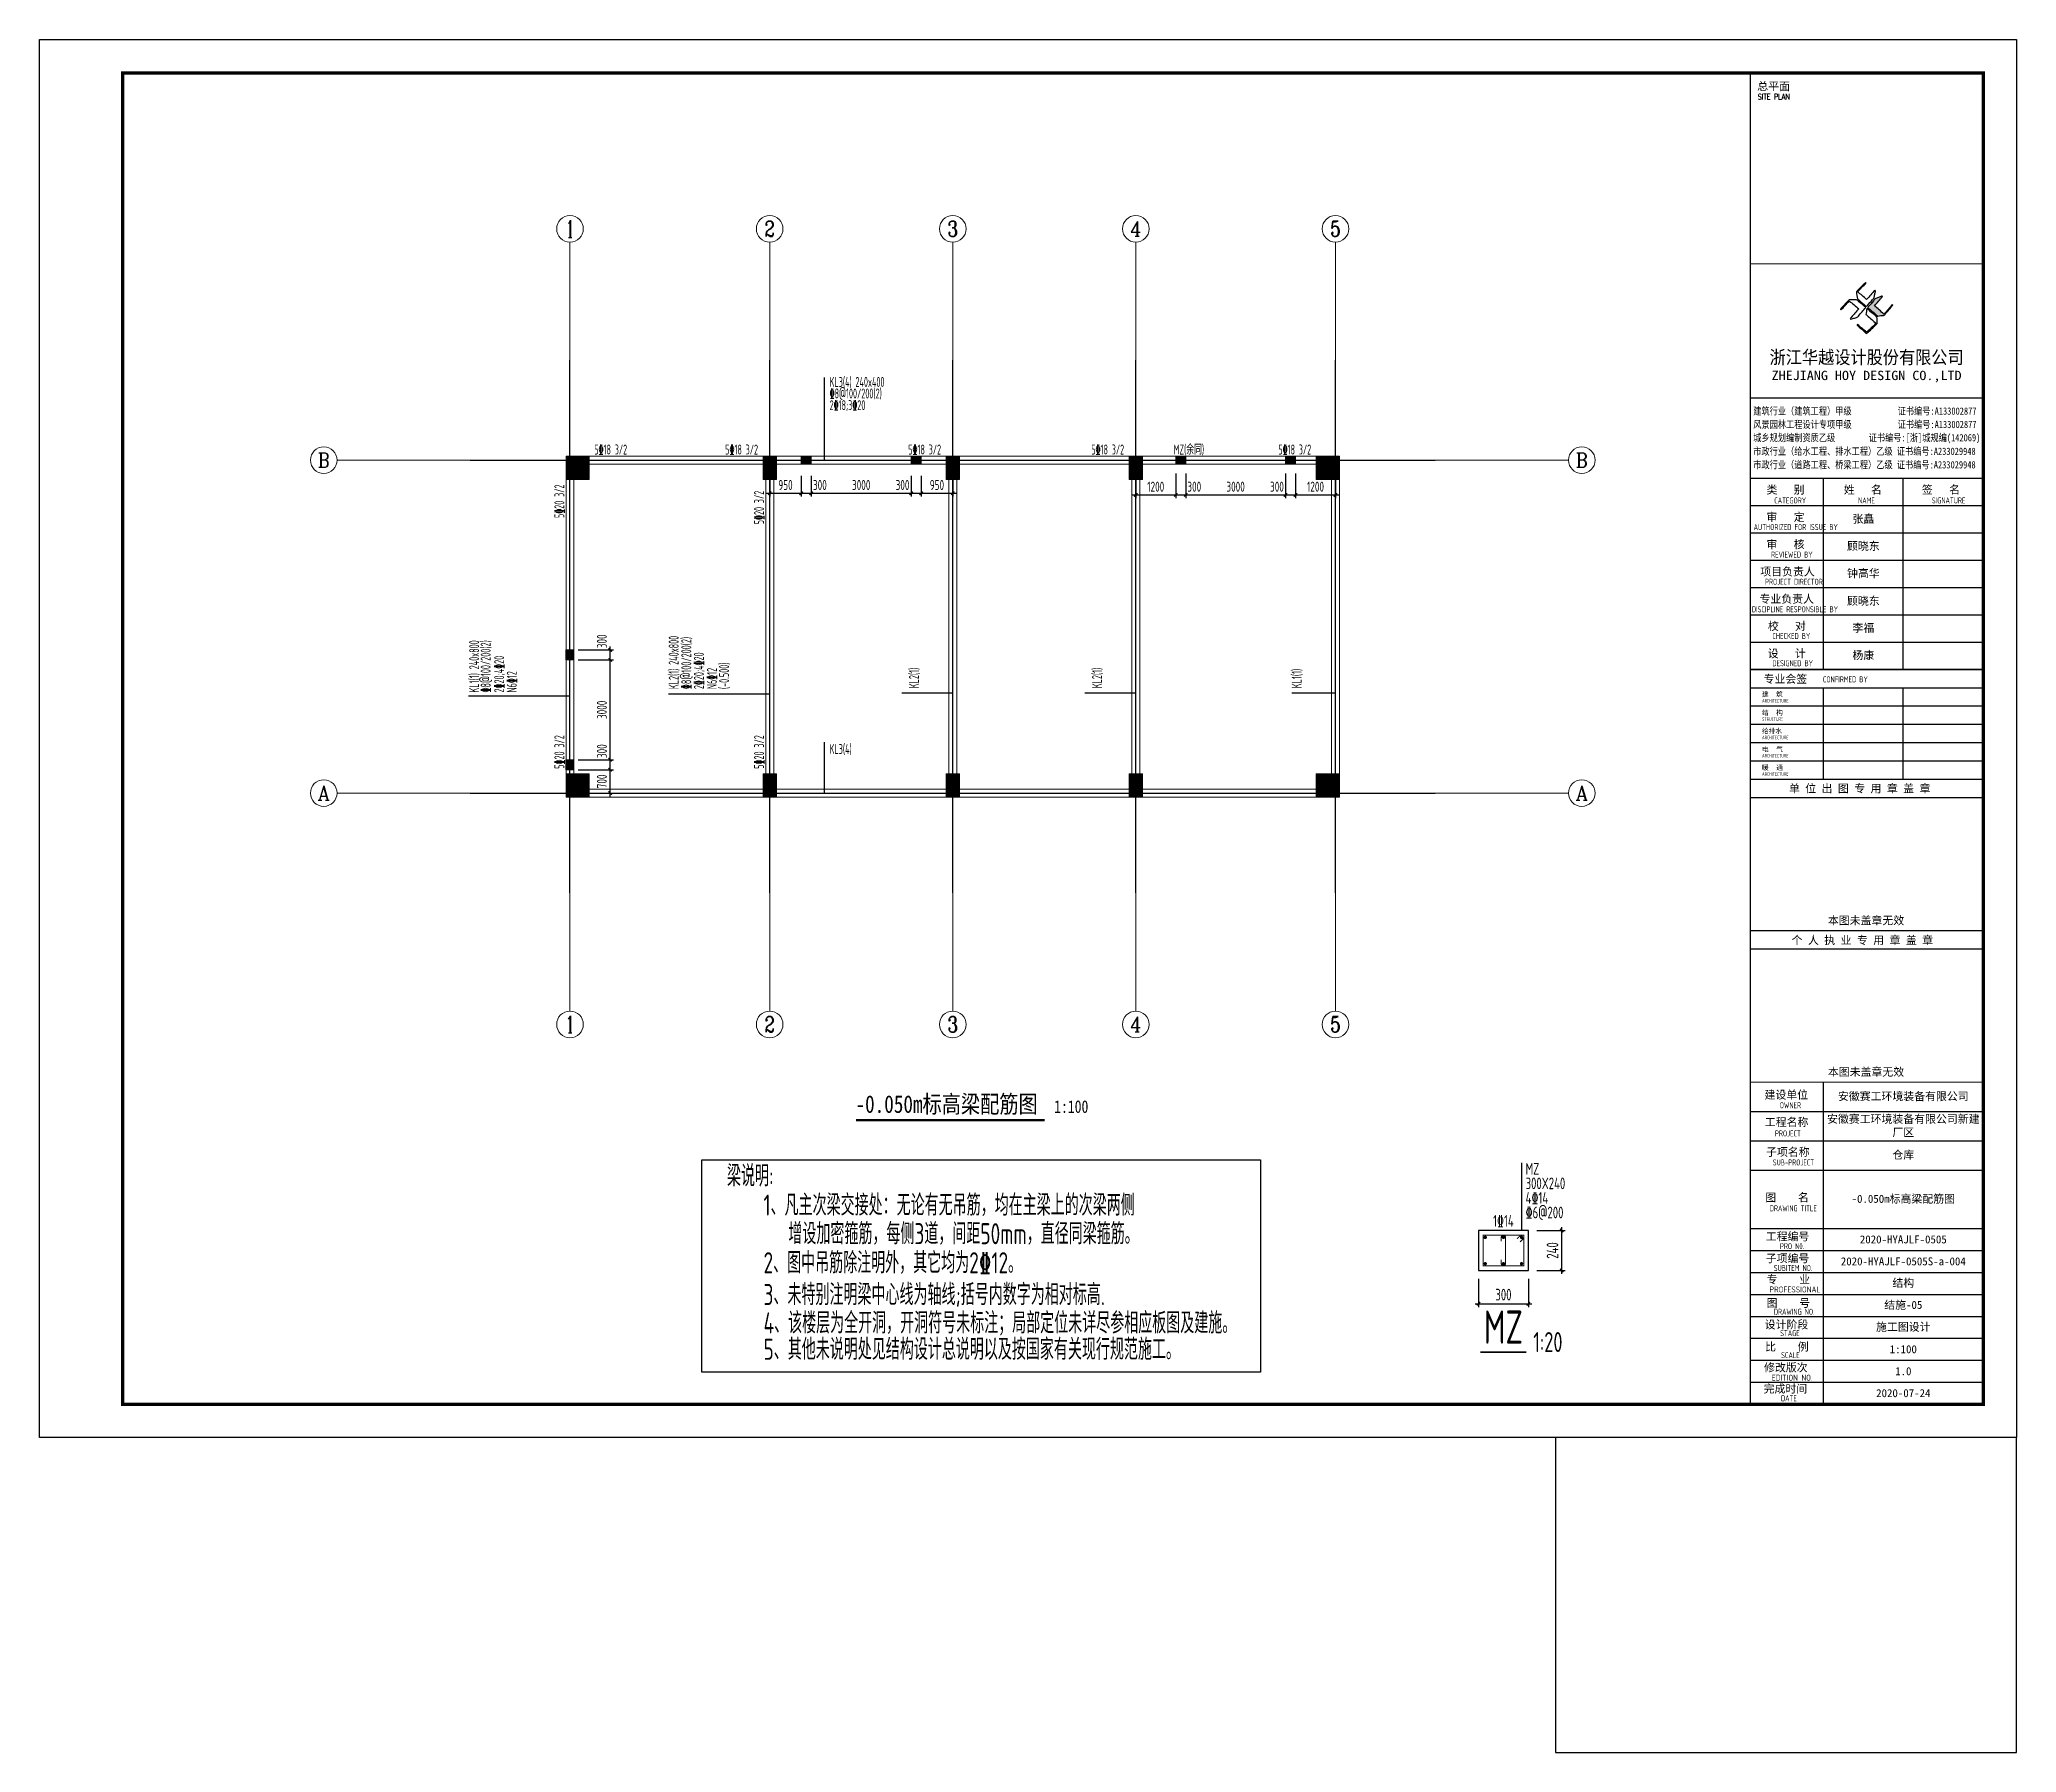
# Model space of a CAD drawing. Extents: x 1885024 to 3341100, y 16453725 to 19955423.
# Drawn here: x 3164089 to 3223489, y 18657344 to 18708801 of the extents above; entities that cross this region are included whole.
import ezdxf
from ezdxf.enums import TextEntityAlignment as Align

# ---------------------------------------------------------------- set-up
doc = ezdxf.new("R2010")
doc.units = 0
doc.header["$LTSCALE"] = 1000
doc.header["$MEASUREMENT"] = 0
doc.layers.get('Defpoints').update_dxf_attribs({"color": 250})
for name, color, linetype in [('AXIS', 3, 'Continuous'), ('AXIS_TEXT', 7, 'Continuous'), ('bz', 23, 'Continuous'), ('COLU_DE', 7, 'Continuous'), ('COLU_DE_DIM', 3, 'Continuous'), ('COLU_DE_NUM', 7, 'Continuous'), ('COLU_DE_REIN', 1, 'Continuous'), ('COLU_DE_TEXT', 7, 'Continuous'), ('DIM_SYMB', 165, 'Continuous'), ('L', 4, 'Continuous'), ('PUB_TITLE', 4, 'Continuous'), ('TK', 4, 'Continuous')]:
    doc.layers.add(name, color=color, linetype=linetype)
for name, color, linetype, lineweight in [('COLU', 7, 'Continuous', 0), ('COLU_HATCH', 251, 'Continuous', 0), ('DIM', 3, 'Continuous', 0), ('梁', 4, 'Continuous', 18), ('梁原位标注', 7, 'Continuous', 25), ('梁原位标注竖向', 7, 'Continuous', 25), ('梁集中标注', 2, 'Continuous', 25), ('梁集中标注竖向', 2, 'Continuous', 25)]:
    doc.layers.add(name, color=color, linetype=linetype, lineweight=lineweight)
doc.styles.add('-宋体', font='', dxfattribs={"width": 0.8})
doc.styles.add('_TCH_AXIS', font='COMPLEX', dxfattribs={"bigfont": 'GBCBIG'})
doc.styles.add('COMPLEX', font='COMPLEX')
doc.styles.add('FromPkpm', font='Pkpmeng', dxfattribs={"width": 0.7, "bigfont": 'hztxt'})
doc.styles.add('HT', font='simhei.ttf', dxfattribs={"width": 0.7})
doc.styles.add('ROMANS', font='romans', dxfattribs={"width": 0.65, "height": 231.275})
doc.styles.add('TSSD_Dimension', font='tssdeng.shx', dxfattribs={"width": 0.7, "bigfont": 'hztxt.shx'})
doc.styles.add('TSSD_Label', font='tssdeng.shx', dxfattribs={"width": 0.7, "bigfont": 'hztxt.shx'})
doc.styles.add('TSSD_Num', font='tssdeng.shx', dxfattribs={"width": 0.7, "bigfont": 'hztxt.shx'})
doc.styles.add('TSSD_REIN', font='tssdeng.shx', dxfattribs={"width": 0.7, "bigfont": 'tssdchn.shx'})
doc.styles.add('图签宋体', font='', dxfattribs={"height": 300})
doc.styles.add('图签黑体', font='simhei.ttf', dxfattribs={"height": 550})
doc.styles.add('宋体', font='', dxfattribs={"width": 0.8})
doc.styles.get('-宋体').set_extended_font_data('SimSun')
doc.styles.get('图签宋体').set_extended_font_data('NSimSun')
doc.styles.get('宋体').set_extended_font_data('SimSun')
doc.dimstyles.new('TSSD_100_100', dxfattribs={"dimtxt": 300, "dimasz": 100, "dimexe": 100, "dimexo": 250, "dimgap": 100, "dimtad": 1, "dimdec": 0, "dimzin": 0, "dimdsep": 46, "dimtxsty": 'TSSD_Dimension', "dimblk": 'ARCHTICK', "dimblk1": 'ARCHTICK', "dimblk2": 'ARCHTICK', "dimcen": 0, "dimdle": 100, "dimclrt": 7, "dimadec": 0, "dimazin": 0, "dimtfac": 1, "dimtdec": 0, "dimtix": 1, "dimtmove": 2, "dimatfit": 3, "dimfxl": 0, "dimtolj": 1, "dimtzin": 0, "dimarcsym": 0})
doc.dimstyles.new('TSSD_20_100', dxfattribs={"dimtxt": 350, "dimasz": 100, "dimexe": 100, "dimexo": 250, "dimgap": 100, "dimtad": 1, "dimdec": 0, "dimlfac": 0.2, "dimzin": 0, "dimdsep": 46, "dimtxsty": 'TSSD_Dimension', "dimblk": 'ARCHTICK', "dimblk1": 'ARCHTICK', "dimblk2": 'ARCHTICK', "dimcen": 0, "dimdle": 100, "dimclrt": 7, "dimadec": 0, "dimazin": 0, "dimtfac": 1, "dimtdec": 0, "dimtix": 1, "dimtmove": 2, "dimatfit": 3, "dimfxl": 0, "dimtolj": 1, "dimtzin": 0, "dimarcsym": 0})

msp = doc.modelspace()

# ---------------------------------------------------------------- texts
at = {"layer": 'bz', "color": 4, "style": 'TSSD_REIN', "width": 0.7}
msp.add_text('3、未特别注明梁中心线为轴线;括号内数字为相对标高.', height=632.812, dxfattribs=at).set_placement((3185842.6, 18670782.7))
at = {"layer": 'COLU_DE_NUM', "ltscale": 0.5, "style": 'TSSD_Num', "width": 0.7}
msp.add_text('MZ', height=1000, dxfattribs=at).set_placement((3208073.6, 18670122.5), align=Align.MIDDLE)
at = {"layer": 'COLU_DE_NUM', "ltscale": 0.5, "style": 'TSSD_Label', "width": 0.7}
msp.add_text('1:20', height=600, dxfattribs=at).set_placement((3208969.6, 18669372.5))
at = {"layer": 'COLU_DE_TEXT', "ltscale": 0.5, "style": 'TSSD_REIN', "width": 0.7}
for s, p in [('MZ', (3208740.2, 18674702.5)), ('300X240', (3208740.2, 18674265)), ('4\x8414', (3208740.2, 18673827.5)), ('\x846@200', (3208740.2, 18673390))]:
    msp.add_text(s, height=350, dxfattribs=at).set_placement(p)
msp.add_text('1\x8414', height=350, dxfattribs=at).set_placement((3208073.6, 18673313), align=Align.MIDDLE)
at = {"layer": 'DIM_SYMB', "color": 4, "style": '宋体', "width": 0.8}
for s, height, p in [('-0.050m标高梁配筋图', 528.692, (3188606.1, 18676557.6)), ('1:100', 377.64, (3194574.9, 18676557.6))]:
    msp.add_text(s, height=height, dxfattribs=at).set_placement(p)
at = {"layer": 'L', "color": 4, "style": 'TSSD_REIN', "width": 0.7}
for s, height, p in [('梁说明:', 632.81, (3184744.4, 18674350.7)), ('1、凡主次梁交接处：无论有无吊筋，均在主梁上的次梁两侧', 632.812, (3185842.6, 18673472.2)), ('增设加密箍筋，每侧3道，间距50mm，直径同梁箍筋。', 632.812, (3186589.4, 18672611.7)), ('2、图中吊筋除注明外，其它均为2\x8412。', 632.812, (3185842.6, 18671739)), ('4、该楼层为全开洞，开洞符号未标注；局部定位未详尽参相应板图及建施。', 632.812, (3185842.6, 18669930.9)), ('5、其他未说明处见结构设计总说明以及按国家有关现行规范施工。', 632.812, (3185842.6, 18669139))]:
    msp.add_text(s, height=height, dxfattribs=at).set_placement(p)
at = {"layer": '梁原位标注', "lineweight": 25, "style": 'FromPkpm', "width": 0.58}
msp.add_text('5\x8418 3/2', height=300, dxfattribs=at).set_placement((3180757.3, 18696335.1))
for s, p in [('5\x8418 3/2', (3185677.3, 18696335.1)), ('5\x8418 3/2', (3191177.3, 18696335.1)), ('5\x8418 3/2', (3196677.3, 18696335.1)), ('MZ(余同)', (3199079.8, 18696335.1)), ('5\x8418 3/2', (3202297.3, 18696335.1))]:
    msp.add_text(s, height=300, dxfattribs=at).set_placement(p, align=Align.RIGHT)
at = {"layer": '梁原位标注竖向', "lineweight": 25, "style": 'FromPkpm', "width": 0.58}
for p in [(3179857.3, 18695434.5), (3185857.3, 18695246.7)]:
    msp.add_text('5\x8420 3/2', height=300, rotation=90, dxfattribs=at).set_placement(p, align=Align.RIGHT)
for p in [(3179857.3, 18686895.8), (3185857.3, 18686895.8)]:
    msp.add_text('5\x8420 3/2', height=300, rotation=90, dxfattribs=at).set_placement(p)
at = {"layer": '梁集中标注', "lineweight": 25, "style": 'FromPkpm', "width": 0.58}
for s, p in [('KL3(4) 240x400', (3187827.3, 18698366.1)), ('2\x8418;3\x8420', (3187827.3, 18697667.5)), ('\x848@100/200(2)', (3187827.3, 18698019.1)), ('KL3(4)', (3187827.3, 18687337.7))]:
    msp.add_text(s, height=300, dxfattribs=at).set_placement(p)
at = {"layer": '梁集中标注竖向', "lineweight": 25, "style": 'FromPkpm', "width": 0.58}
for s, p in [('KL1(1) 240x800', (3177296.7, 18689186)), ('\x848@100/200(2)', (3177643.5, 18689186)), ('2\x8420;4\x8420', (3178049, 18689186)), ('KL2(1) 240x800', (3183293, 18689287.5)), ('\x848@100/200(2)', (3183671.5, 18689287.5)), ('2\x8420;4\x8420', (3184050, 18689287.5)), ('N6\x8412', (3178428.5, 18689186)), ('N6\x8412', (3184440.4, 18689287.5)), ('(-0.500)', (3184806.2, 18689287.5)), ('KL2(1)', (3190513.5, 18689315.1)), ('KL2(1)', (3196013.5, 18689315.1)), ('KL1(1) ', (3202013.5, 18689315.1))]:
    msp.add_text(s, height=300, rotation=90, dxfattribs=at).set_placement(p)

# ---------------------------------------------------------------- blocks, each defined once
blk = doc.blocks.new('A$C053D6479')
at = {"layer": 'PUB_TITLE'}
h = blk.add_hatch(color=256, dxfattribs=at)
h.dxf.hatch_style = 1
edge = h.paths.add_edge_path()
edge.add_spline(control_points=[(1026, 827), (1105, 920), (1188, 1008), (1266, 1102)], knot_values=[13, 13, 13, 13, 14, 14, 14, 14], degree=3, periodic=0)
edge.add_spline(control_points=[(1266, 1102), (1258, 1111), (1249, 1119), (1239, 1116)], knot_values=[12, 12, 12, 12, 13, 13, 13, 13], degree=3, periodic=0)
edge.add_spline(control_points=[(1239, 1116), (1210, 1107), (1179, 1092), (1144, 1077)], knot_values=[11, 11, 11, 11, 12, 12, 12, 12], degree=3, periodic=0)
edge.add_spline(control_points=[(1144, 1077), (1109, 1063), (1069, 1053), (1047, 1038)], knot_values=[10, 10, 10, 10, 11, 11, 11, 11], degree=3, periodic=0)
edge.add_spline(control_points=[(1047, 1038), (1028, 1026), (1007, 992), (991, 972)], knot_values=[9, 9, 9, 9, 10, 10, 10, 10], degree=3, periodic=0)
edge.add_spline(control_points=[(991, 972), (942, 913), (899, 868), (849, 810)], knot_values=[8, 8, 8, 8, 9, 9, 9, 9], degree=3, periodic=0)
edge.add_spline(control_points=[(849, 810), (842, 801), (822, 776), (822, 775)], knot_values=[7, 7, 7, 7, 8, 8, 8, 8], degree=3, periodic=0)
edge.add_spline(control_points=[(822, 775), (823, 771), (848, 752), (859, 744)], knot_values=[6, 6, 6, 6, 7, 7, 7, 7], degree=3, periodic=0)
edge.add_spline(control_points=[(859, 744), (949, 670), (1035, 592), (1122, 521)], knot_values=[5, 5, 5, 5, 6, 6, 6, 6], degree=3, periodic=0)
edge.add_spline(control_points=[(1122, 521), (1153, 527), (1185, 530), (1217, 533)], knot_values=[4, 4, 4, 4, 5, 5, 5, 5], degree=3, periodic=0)
edge.add_spline(control_points=[(1217, 533), (1246, 535), (1293, 532), (1316, 542)], knot_values=[3, 3, 3, 3, 4, 4, 4, 4], degree=3, periodic=0)
edge.add_spline(control_points=[(1316, 542), (1327, 547), (1338, 565), (1349, 579)], knot_values=[2, 2, 2, 2, 3, 3, 3, 3], degree=3, periodic=0)
edge.add_spline(control_points=[(1349, 579), (1423, 670), (1507, 759), (1572, 848)], knot_values=[1, 1, 1, 1, 2, 2, 2, 2], degree=3, periodic=0)
edge.add_spline(control_points=[(1572, 848), (1564, 852), (1561, 861), (1551, 862)], knot_values=[0, 0, 0, 0, 1, 1, 1, 1], degree=3, periodic=0)
edge.add_spline(control_points=[(1551, 862), (1469, 769), (1393, 671), (1310, 579)], knot_values=[15, 15, 15, 15, 16, 16, 16, 16], degree=3, periodic=0)
edge.add_spline(control_points=[(1310, 579), (1216, 662), (1118, 742), (1026, 827)], knot_values=[14, 14, 14, 14, 15, 15, 15, 15], degree=3, periodic=0)
at = {"layer": 'TK'}
for points, knots in [([(1031, 1298), (1066, 1286), (1054, 1262), (1045, 1224), (1036, 1188), (1031, 1158), (1024, 1121), (1020, 1104), (1017, 1085), (1012, 1071), (1004, 1052), (976, 1026), (956, 1003), (906, 946), (866, 899), (814, 839), (806, 829), (789, 806), (787, 806), (777, 804), (728, 856), (719, 864), (651, 922), (580, 978), (514, 1036), (509, 1106), (488, 1176), (479, 1247), (570, 1343), (663, 1436), (758, 1526), (764, 1523), (768, 1518), (774, 1515), (693, 1422), (599, 1343), (520, 1249), (607, 1171), (698, 1096), (789, 1021), (874, 1109), (950, 1206), (1031, 1298)], [0, 0, 0, 0, 1, 1, 1, 2, 2, 2, 3, 3, 3, 4, 4, 4, 5, 5, 5, 6, 6, 6, 7, 7, 7, 8, 8, 8, 9, 9, 9, 10, 10, 10, 11, 11, 11, 12, 12, 12, 13, 13, 13, 14, 14, 14, 14]), ([(555, 949), (624, 891), (699, 833), (760, 773), (689, 691), (614, 604), (539, 517), (529, 505), (516, 487), (506, 482), (492, 475), (469, 472), (452, 467), (416, 456), (383, 448), (342, 438), (323, 433), (297, 422), (293, 440), (291, 452), (313, 470), (322, 480), (400, 566), (477, 652), (553, 736), (460, 815), (366, 894), (270, 970), (183, 883), (101, 791), (16, 703), (-18, 714), (9, 735), (28, 755), (103, 838), (192, 930), (266, 1005), (319, 1009), (387, 1005), (442, 1007), (456, 1008), (472, 1011), (485, 1007), (507, 1000), (534, 967), (555, 949)], [0, 0, 0, 0, 1, 1, 1, 2, 2, 2, 3, 3, 3, 4, 4, 4, 5, 5, 5, 6, 6, 6, 7, 7, 7, 8, 8, 8, 9, 9, 9, 10, 10, 10, 11, 11, 11, 12, 12, 12, 13, 13, 13, 14, 14, 14, 15, 15, 15, 15]), ([(1097, 490), (1100, 425), (1106, 361), (1107, 294), (1018, 207), (925, 121), (830, 33), (818, 21), (800, 0), (787, 0), (768, -1), (725, 49), (712, 60), (662, 103), (616, 143), (568, 186), (545, 207), (518, 224), (499, 250), (501, 259), (511, 261), (516, 267), (609, 192), (696, 111), (785, 33), (883, 118), (977, 208), (1070, 298), (992, 373), (892, 456), (803, 534), (791, 544), (768, 561), (766, 569), (761, 588), (776, 634), (780, 655), (785, 690), (788, 721), (795, 746), (897, 661), (998, 576), (1097, 490)], [0, 0, 0, 0, 1, 1, 1, 2, 2, 2, 3, 3, 3, 4, 4, 4, 5, 5, 5, 6, 6, 6, 7, 7, 7, 8, 8, 8, 9, 9, 9, 10, 10, 10, 11, 11, 11, 12, 12, 12, 13, 13, 13, 14, 14, 14, 14]), ([(1551, 862), (1561, 861), (1564, 852), (1572, 848), (1507, 759), (1423, 670), (1349, 579), (1338, 565), (1327, 547), (1316, 542), (1293, 532), (1246, 535), (1217, 533), (1185, 530), (1153, 527), (1122, 521), (1035, 592), (949, 670), (859, 744), (848, 752), (823, 771), (822, 775), (822, 776), (842, 801), (849, 810), (899, 868), (942, 913), (991, 972), (1007, 992), (1028, 1026), (1047, 1038), (1069, 1053), (1109, 1063), (1144, 1077), (1179, 1092), (1210, 1107), (1239, 1116), (1249, 1119), (1258, 1111), (1266, 1102), (1188, 1008), (1105, 920), (1026, 827), (1118, 742), (1216, 662), (1310, 579), (1393, 671), (1469, 769), (1551, 862)], [0, 0, 0, 0, 1, 1, 1, 2, 2, 2, 3, 3, 3, 4, 4, 4, 5, 5, 5, 6, 6, 6, 7, 7, 7, 8, 8, 8, 9, 9, 9, 10, 10, 10, 11, 11, 11, 12, 12, 12, 13, 13, 13, 14, 14, 14, 15, 15, 15, 16, 16, 16, 16])]:
    blk.add_open_spline(points, degree=3, knots=knots, dxfattribs=at)
blk = doc.blocks.new('GeYuanFrame_43377245', base_point=(18.76, 4.34))
at = {"layer": 'PUB_TITLE'}
for points in [[(554.76, 235.14), (554.76, 292.54)], [(578.76, 235.14), (578.76, 292.54)], [(554.76, 202.14), (554.76, 229.64)], [(578.76, 202.14), (578.76, 229.64)], [(554.76, 14.34), (554.76, 111.14)]]:
    blk.add_lwpolyline(points, dxfattribs=at)
at = {"layer": 'TK'}
for p, q in [((43.76, 414.34), (602.76, 414.34)), ((532.76, 316.74), (602.76, 316.74)), ((532.76, 284.34), (602.76, 284.34)), ((532.76, 276.14), (602.76, 276.14)), ((532.76, 267.94), (602.76, 267.94)), ((532.76, 259.74), (602.76, 259.74)), ((532.76, 251.54), (602.76, 251.54)), ((532.76, 243.34), (602.76, 243.34)), ((532.76, 235.14), (602.76, 235.14)), ((532.76, 235.14), (602.76, 235.14)), ((532.76, 102.34), (602.76, 102.34)), ((532.76, 93.54), (602.76, 93.54)), ((532.76, 84.74), (554.76, 84.74)), ((532.76, 84.74), (602.76, 84.74)), ((532.76, 67.18), (602.76, 67.18)), ((532.76, 67.14), (602.76, 67.14)), ((532.76, 60.58), (602.76, 60.58)), ((532.76, 53.98), (602.76, 53.98)), ((532.76, 47.38), (602.76, 47.38)), ((532.76, 40.78), (602.76, 40.78)), ((532.76, 34.18), (602.76, 34.18)), ((532.76, 27.58), (602.76, 27.58)), ((532.76, 20.98), (602.76, 20.98)), ((532.76, 14.34), (602.76, 14.34))]:
    blk.add_line(p, q, dxfattribs=at)
for points in [[(18.76, 424.34), (612.76, 424.34), (612.76, 4.34), (18.76, 4.34), (18.76, 424.34)], [(532.76, 292.54), (602.76, 292.54)], [(532.76, 235.14), (602.76, 235.14)], [(532.76, 229.64), (602.76, 229.64)], [(532.76, 224.14), (602.76, 224.14)], [(532.76, 218.64), (602.76, 218.64)], [(532.76, 213.14), (602.76, 213.14)], [(532.76, 207.64), (602.76, 207.64)], [(532.76, 202.14), (602.76, 202.14)], [(532.76, 196.64), (602.76, 196.64)], [(532.76, 151.14), (602.76, 151.14)]]:
    blk.add_lwpolyline(points, dxfattribs=at)
at = {"layer": 'TK', "const_width": 1}
blk.add_lwpolyline([(602.76, 414.34), (43.76, 414.34), (43.76, 14.34), (602.76, 14.34)], close=True, dxfattribs=at)
at = {"layer": 'TK'}
for points, const_width in [([(532.76, 414.34), (532.76, 14.34)], 0.4), ([(532.76, 356.95), (602.76, 356.95)], 0.35), ([(532.76, 292.54), (602.76, 292.54)], 0.35), ([(532.76, 292.54), (602.76, 292.54)], 0.35), ([(532.76, 235.14), (602.76, 235.14)], 0.35), ([(532.76, 202.14), (602.76, 202.14)], 0.35), ([(532.76, 156.64), (602.76, 156.64)], 0.35), ([(532.76, 111.14), (602.76, 111.14)], 0.35), ([(532.76, 67.18), (602.76, 67.18)], 0.35)]:
    blk.add_lwpolyline(points, dxfattribs=dict(at, const_width=const_width))
at = {"layer": 'PUB_TITLE', "xscale": 0.01000000000021828, "yscale": 0.01000000000021828, "zscale": 0.01}
blk.add_blockref('A$C053D6479', (559.86, 336.08), dxfattribs=at)
at = {"layer": 'TK', "style": '图签宋体'}
for s, height, p in [('总平面', 2.4, (534.9, 409.1)), ('类   别', 2.4, (537.65, 287.9)), ('姓   名', 2.4, (560.87, 287.9)), ('签   名', 2.4, (584.35, 287.9)), ('审   定', 2.4, (537.65, 279.7)), ('审   核', 2.4, (537.65, 271.5)), ('项目负责人', 2.4, (535.8, 263.3)), ('专业负责人', 2.4, (535.56, 255.1)), ('校   对', 2.4, (538.06, 246.9)), ('设   计', 2.4, (538.03, 238.7)), ('专业会签', 2.4, (536.79, 231.05)), ('建  筑', 1.44, (536.28, 226.92)), ('结  构', 1.44, (536.28, 221.42)), ('给排水', 1.44, (536.28, 215.92)), ('电  气', 1.44, (536.28, 210.42)), ('暖  通', 1.44, (536.28, 204.92)), ('单 位 出 图 专 用 章 盖 章', 2.4, (544.39, 198.16)), ('本图未盖章无效', 2.4, (556.1, 158.51)), ('个 人 执 业 专 用 章 盖 章', 2.4, (545.19, 152.58)), ('本图未盖章无效', 2.4, (556.1, 113.01)), ('建设单位', 2.4, (537.06, 106.14)), ('工程名称', 2.4, (537.14, 97.93)), ('子项名称', 2.4, (537.52, 88.95)), ('图    名', 2.4, (537.3, 75.3)), ('工程编号', 2.4, (537.44, 63.58)), ('子项编号', 2.4, (537.44, 57)), ('专    业', 2.4, (537.68, 50.69)), ('图    号', 2.4, (537.69, 43.58)), ('设计阶段', 2.4, (537.12, 37.12)), ('比    例', 2.4, (537.26, 30.44)), ('修改版次', 2.4, (536.91, 24.22)), ('完成时间', 2.4, (536.79, 17.83))]:
    blk.add_text(s, height=height, dxfattribs=at).set_placement(p)
at = {"layer": 'TK'}
for s, height, style, width, p in [('SITE PLAN', 1.697, 'ROMANS', 0.76, (535.02, 406.31)), ('建筑行业（建筑工程）甲级           证书编号:A133002877', 2.2, '-宋体', 0.8, (533.67, 311.64)), ('风景园林工程设计专项甲级           证书编号:A133002877', 2.2, '-宋体', 0.8, (533.67, 307.62)), ('城乡规划编制资质乙级        证书编号:[浙]城规编(142069)', 2.2, '-宋体', 0.8, (533.67, 303.63)), ('市政行业（给水工程、排水工程）乙级 证书编号:A233029948', 2.2, '-宋体', 0.8, (533.67, 299.55)), ('市政行业（道路工程、桥梁工程）乙级 证书编号:A233029948', 2.2, '-宋体', 0.8, (533.67, 295.5)), ('CATEGORY', 1.8, 'TSSD_REIN', 0.7, (539.99, 284.98)), ('NAME', 1.8, 'TSSD_REIN', 0.7, (565.18, 284.98)), ('SIGNATURE', 1.8, 'TSSD_REIN', 0.7, (587.34, 284.98)), ('AUTHORIZED FOR ISSUE BY', 1.8, 'TSSD_REIN', 0.7, (533.79, 276.98)), ('REVIEWED BY', 1.8, 'TSSD_REIN', 0.7, (539.03, 268.72)), ('PROJECT DIRECTOR', 1.8, 'TSSD_REIN', 0.7, (537.22, 260.55)), ('DISCIPLINE RESPONSIBLE BY', 1.8, 'TSSD_REIN', 0.7, (533.25, 252.28)), ('CHECKED BY', 1.8, 'TSSD_REIN', 0.7, (539.42, 244.25)), ('DESIGNED BY', 1.8, 'TSSD_REIN', 0.7, (539.43, 236.08)), ('CONFIRMED BY', 1.8, 'TSSD_REIN', 0.7, (554.61, 231.23)), ('ARCHITECTURE', 1.08, 'TSSD_REIN', 0.7, (536.32, 225.15)), ('STRUCTURE', 1.08, 'TSSD_REIN', 0.7, (536.32, 219.65)), ('ARCHITECTURE', 1.08, 'TSSD_REIN', 0.7, (536.32, 214.15)), ('ARCHITECTURE', 1.08, 'TSSD_REIN', 0.7, (536.32, 208.65)), ('ARCHITECTURE', 1.08, 'TSSD_REIN', 0.7, (536.32, 203.15)), ('OWNER', 1.8, 'TSSD_REIN', 0.7, (541.65, 103.29)), ('PROJECT', 1.8, 'TSSD_REIN', 0.7, (540.19, 94.83)), ('SUB-PROJECT', 1.8, 'TSSD_REIN', 0.7, (539.53, 86.11)), ('DRAWING TITLE', 1.8, 'TSSD_REIN', 0.7, (538.64, 72.34)), ('PRO N0.', 1.8, 'TSSD_REIN', 0.7, (541.68, 60.96)), ('SUBITEM NO.', 1.8, 'TSSD_REIN', 0.7, (539.82, 54.39)), ('PROFESSIONAL', 1.8, 'TSSD_REIN', 0.8, (538.55, 47.95)), ('DRAWING NO.', 1.8, 'TSSD_REIN', 0.7, (539.86, 41.26)), ('STAGE', 1.8, 'TSSD_REIN', 0.7, (541.76, 34.84)), ('SCALE', 1.8, 'TSSD_REIN', 0.7, (542.05, 28.23)), ('EDITION NO.', 1.8, 'TSSD_REIN', 0.8, (539.2, 21.45)), ('DATE', 1.8, 'TSSD_REIN', 0.7, (542, 15.26))]:
    blk.add_text(s, height=height, dxfattribs=dict(at, style=style, width=width)).set_placement(p)
for s, height, style, width, p in [('浙江华越设计股份有限公司', 3.96, 'HT', 0.9, (567.74, 328.97)), ('ZHEJIANG HOY DESIGN CO.,LTD', 2.8, '图签黑体', 1.11, (567.73, 323.1))]:
    blk.add_text(s, height=height, dxfattribs=dict(at, style=style, width=width)).set_placement(p, align=Align.MIDDLE)
at = {"layer": 'TK', "char_height": 2.4, "attachment_point": 5, "style": '图签宋体'}
for s, insert, width in [('张矗', (566.76, 280.21), 24), ('顾晓东', (566.76, 272.04), 24), ('钟高华', (566.76, 263.84), 24), ('顾晓东', (566.76, 255.57), 24), ('李福', (566.76, 247.44), 24), ('杨康', (566.76, 239.24), 24), ('安徽赛工环境装备有限公司', (578.76, 106.74), 48), ('安徽赛工环境装备有限公司新建厂区', (578.76, 97.94), 48), ('仓库', (578.76, 89.14), 48), ('-0.050m标高梁配筋图', (578.76, 75.94), 48), ('2020-HYAJLF-0505', (578.76, 63.88), 48), ('2020-HYAJLF-0505S-a-004', (578.76, 57.28), 48), ('结构', (578.76, 50.68), 48), ('结施-05', (578.76, 44.08), 48), ('施工图设计', (578.76, 37.48), 48), ('1:100', (578.76, 30.88), 48), ('1.0', (578.76, 24.28), 48), ('2020-07-24', (578.76, 17.69), 48)]:
    blk.add_mtext(s, dxfattribs=dict(at, insert=insert, width=width))
blk = doc.blocks.new('_AXISO')
blk.add_circle((0, 0), 0.5)
at = {"layer": 'AXIS_TEXT', "style": 'COMPLEX', "width": 1.041667}
blk.add_attdef('A', text='', height=0.56, dxfattribs=at).set_placement((-0.25, -0.28), (0.25, -0.28), align=Align.FIT)
blk = doc.blocks.new('_ArchTick')
at = {"color": 0, "linetype": 'ByBlock', "const_width": 0.4}
blk.add_lwpolyline([(-0.5, -0.5), (0.5, 0.5)], dxfattribs=at)
blk = doc.blocks.new('*D7')
at = {"layer": 'COLU_DE_DIM', "color": 0, "lineweight": -2, "ltscale": 0.5}
for p, q in [((3209074, 18673023), (3209924, 18673023)), ((3209824, 18671723), (3209824, 18673123)), ((3209074, 18671823), (3209924, 18671823))]:
    blk.add_line(p, q, dxfattribs=at)
at = {"layer": 'Defpoints', "color": 0, "ltscale": 0.5}
for p in [(3208824, 18673023), (3209824, 18673023), (3208824, 18671823)]:
    blk.add_point(p, dxfattribs=at)
at = {"layer": 'COLU_DE_DIM', "color": 0, "lineweight": -2, "ltscale": 0.5, "xscale": 100, "yscale": 100, "zscale": 100}
for p, rotation in [((3209824, 18673023), 90), ((3209824, 18671823), 270)]:
    blk.add_blockref('_ArchTick', p, dxfattribs=dict(at, rotation=rotation))
at = {"layer": 'COLU_DE_DIM', "color": 7, "ltscale": 0.5, "insert": (3209549, 18672423), "char_height": 350, "attachment_point": 5, "rotation": 90, "style": 'TSSD_Dimension'}
blk.add_mtext('\\A1;240', dxfattribs=at)
blk = doc.blocks.new('*D8')
at = {"layer": 'COLU_DE_DIM', "color": 0, "lineweight": -2, "ltscale": 0.5}
for p, q in [((3207324, 18671573), (3207324, 18670723)), ((3208824, 18671573), (3208824, 18670723)), ((3207224, 18670823), (3208924, 18670823))]:
    blk.add_line(p, q, dxfattribs=at)
at = {"layer": 'Defpoints', "color": 0, "ltscale": 0.5}
for p in [(3207324, 18671823), (3208824, 18671823), (3208824, 18670823)]:
    blk.add_point(p, dxfattribs=at)
at = {"layer": 'COLU_DE_DIM', "color": 0, "lineweight": -2, "ltscale": 0.5, "xscale": 100, "yscale": 100, "zscale": 100, "rotation": 180}
blk.add_blockref('_ArchTick', (3207324, 18670823), dxfattribs=at)
at = {"layer": 'COLU_DE_DIM', "color": 0, "lineweight": -2, "ltscale": 0.5, "xscale": 100, "yscale": 100, "zscale": 100}
blk.add_blockref('_ArchTick', (3208824, 18670823), dxfattribs=at)
at = {"layer": 'COLU_DE_DIM', "color": 7, "ltscale": 0.5, "insert": (3208074, 18671098), "char_height": 350, "attachment_point": 5, "style": 'TSSD_Dimension'}
blk.add_mtext('\\A1;300', dxfattribs=at)
blk = doc.blocks.new('RYTRTD')
at = {"layer": 'COLU_HATCH'}
for points in [[(2455229, 18689001), (2455529, 18689001), (2455529, 18688761), (2455229, 18688761)], [(2458529, 18689001), (2458829, 18689001), (2458829, 18688761), (2458529, 18688761)], [(2466479, 18689001), (2466779, 18689001), (2466779, 18688761), (2466479, 18688761)], [(2469779, 18689001), (2470079, 18689001), (2470079, 18688761), (2469779, 18688761)], [(2448399, 18683181), (2448399, 18682881), (2448159, 18682881), (2448159, 18683181)], [(2448399, 18679881), (2448399, 18679581), (2448159, 18679581), (2448159, 18679881)]]:
    blk.add_hatch(color=3, dxfattribs=at).paths.add_polyline_path(points)
at = {"layer": 'COLU', "color": 3}
for points in [[(2455229, 18689001), (2455529, 18689001), (2455529, 18688761), (2455229, 18688761)], [(2458529, 18689001), (2458829, 18689001), (2458829, 18688761), (2458529, 18688761)], [(2466479, 18689001), (2466779, 18689001), (2466779, 18688761), (2466479, 18688761)], [(2469779, 18689001), (2470079, 18689001), (2470079, 18688761), (2469779, 18688761)], [(2448399, 18683181), (2448399, 18682881), (2448159, 18682881), (2448159, 18683181)], [(2448399, 18679881), (2448399, 18679581), (2448159, 18679581), (2448159, 18679881)]]:
    blk.add_lwpolyline(points, close=True, dxfattribs=at)
blk = doc.blocks.new('*D10')
at = {"layer": 'Defpoints', "color": 0}
for p in [(3186027, 18695941), (3186977, 18695941), (3186977, 18695170)]:
    blk.add_point(p, dxfattribs=at)
at = {"layer": 'DIM', "color": 0, "lineweight": -2}
for p, q in [((3186027, 18695691), (3186027, 18695070)), ((3186977, 18695691), (3186977, 18695070)), ((3185927, 18695170), (3187077, 18695170))]:
    blk.add_line(p, q, dxfattribs=at)
at = {"layer": 'DIM', "color": 0, "lineweight": -2, "xscale": 100, "yscale": 100, "zscale": 100, "rotation": 180}
blk.add_blockref('_ArchTick', (3186027, 18695170), dxfattribs=at)
at = {"layer": 'DIM', "color": 0, "lineweight": -2, "xscale": 100, "yscale": 100, "zscale": 100}
blk.add_blockref('_ArchTick', (3186977, 18695170), dxfattribs=at)
at = {"layer": 'DIM', "color": 7, "insert": (3186502, 18695420), "char_height": 300, "attachment_point": 5, "style": 'TSSD_Dimension'}
blk.add_mtext('\\A1;950', dxfattribs=at)
blk = doc.blocks.new('*D11')
at = {"layer": 'Defpoints', "color": 0}
for p in [(3186977, 18695941), (3187277, 18695941), (3187277, 18695170)]:
    blk.add_point(p, dxfattribs=at)
at = {"layer": 'DIM', "color": 0, "lineweight": -2}
for p, q in [((3186977, 18695691), (3186977, 18695070)), ((3187277, 18695691), (3187277, 18695070)), ((3186877, 18695170), (3187377, 18695170))]:
    blk.add_line(p, q, dxfattribs=at)
at = {"layer": 'DIM', "color": 0, "lineweight": -2, "xscale": 100, "yscale": 100, "zscale": 100, "rotation": 180}
blk.add_blockref('_ArchTick', (3186977, 18695170), dxfattribs=at)
at = {"layer": 'DIM', "color": 0, "lineweight": -2, "xscale": 100, "yscale": 100, "zscale": 100}
blk.add_blockref('_ArchTick', (3187277, 18695170), dxfattribs=at)
at = {"layer": 'DIM', "color": 7, "insert": (3187535, 18695420), "char_height": 300, "attachment_point": 5, "style": 'TSSD_Dimension'}
blk.add_mtext('\\A1;300', dxfattribs=at)
blk = doc.blocks.new('*D12')
at = {"layer": 'Defpoints', "color": 0}
for p in [(3187277, 18695941), (3190277, 18695941), (3190277, 18695170)]:
    blk.add_point(p, dxfattribs=at)
at = {"layer": 'DIM', "color": 0, "lineweight": -2}
for p, q in [((3187277, 18695691), (3187277, 18695070)), ((3190277, 18695691), (3190277, 18695070)), ((3187177, 18695170), (3190377, 18695170))]:
    blk.add_line(p, q, dxfattribs=at)
at = {"layer": 'DIM', "color": 0, "lineweight": -2, "xscale": 100, "yscale": 100, "zscale": 100, "rotation": 180}
blk.add_blockref('_ArchTick', (3187277, 18695170), dxfattribs=at)
at = {"layer": 'DIM', "color": 0, "lineweight": -2, "xscale": 100, "yscale": 100, "zscale": 100}
blk.add_blockref('_ArchTick', (3190277, 18695170), dxfattribs=at)
at = {"layer": 'DIM', "color": 7, "insert": (3188777, 18695420), "char_height": 300, "attachment_point": 5, "style": 'TSSD_Dimension'}
blk.add_mtext('\\A1;3000', dxfattribs=at)
blk = doc.blocks.new('*D13')
at = {"layer": 'Defpoints', "color": 0}
for p in [(3190277, 18695941), (3190577, 18695941), (3190577, 18695170)]:
    blk.add_point(p, dxfattribs=at)
at = {"layer": 'DIM', "color": 0, "lineweight": -2}
for p, q in [((3190277, 18695691), (3190277, 18695070)), ((3190577, 18695691), (3190577, 18695070)), ((3190177, 18695170), (3190677, 18695170))]:
    blk.add_line(p, q, dxfattribs=at)
at = {"layer": 'DIM', "color": 0, "lineweight": -2, "xscale": 100, "yscale": 100, "zscale": 100, "rotation": 180}
blk.add_blockref('_ArchTick', (3190277, 18695170), dxfattribs=at)
at = {"layer": 'DIM', "color": 0, "lineweight": -2, "xscale": 100, "yscale": 100, "zscale": 100}
blk.add_blockref('_ArchTick', (3190577, 18695170), dxfattribs=at)
at = {"layer": 'DIM', "color": 7, "insert": (3190019, 18695420), "char_height": 300, "attachment_point": 5, "style": 'TSSD_Dimension'}
blk.add_mtext('\\A1;300', dxfattribs=at)
blk = doc.blocks.new('*D14')
at = {"layer": 'Defpoints', "color": 0}
for p in [(3190577, 18695941), (3191527, 18695941), (3191527, 18695170)]:
    blk.add_point(p, dxfattribs=at)
at = {"layer": 'DIM', "color": 0, "lineweight": -2}
for p, q in [((3190577, 18695691), (3190577, 18695070)), ((3191527, 18695691), (3191527, 18695070)), ((3190477, 18695170), (3191627, 18695170))]:
    blk.add_line(p, q, dxfattribs=at)
at = {"layer": 'DIM', "color": 0, "lineweight": -2, "xscale": 100, "yscale": 100, "zscale": 100, "rotation": 180}
blk.add_blockref('_ArchTick', (3190577, 18695170), dxfattribs=at)
at = {"layer": 'DIM', "color": 0, "lineweight": -2, "xscale": 100, "yscale": 100, "zscale": 100}
blk.add_blockref('_ArchTick', (3191527, 18695170), dxfattribs=at)
at = {"layer": 'DIM', "color": 7, "insert": (3191052, 18695420), "char_height": 300, "attachment_point": 5, "style": 'TSSD_Dimension'}
blk.add_mtext('\\A1;950', dxfattribs=at)
blk = doc.blocks.new('*D15')
at = {"layer": 'Defpoints', "color": 0}
for p in [(3197027, 18696015), (3198227, 18696015), (3198227, 18695119)]:
    blk.add_point(p, dxfattribs=at)
at = {"layer": 'DIM', "color": 0, "lineweight": -2}
for p, q in [((3197027, 18695765), (3197027, 18695019)), ((3198227, 18695765), (3198227, 18695019)), ((3196927, 18695119), (3198327, 18695119))]:
    blk.add_line(p, q, dxfattribs=at)
at = {"layer": 'DIM', "color": 0, "lineweight": -2, "xscale": 100, "yscale": 100, "zscale": 100, "rotation": 180}
blk.add_blockref('_ArchTick', (3197027, 18695119), dxfattribs=at)
at = {"layer": 'DIM', "color": 0, "lineweight": -2, "xscale": 100, "yscale": 100, "zscale": 100}
blk.add_blockref('_ArchTick', (3198227, 18695119), dxfattribs=at)
at = {"layer": 'DIM', "color": 7, "insert": (3197627, 18695369), "char_height": 300, "attachment_point": 5, "style": 'TSSD_Dimension'}
blk.add_mtext('\\A1;1200', dxfattribs=at)
blk = doc.blocks.new('*D16')
at = {"layer": 'Defpoints', "color": 0}
for p in [(3198227, 18696015), (3198527, 18696015), (3198527, 18695119)]:
    blk.add_point(p, dxfattribs=at)
at = {"layer": 'DIM', "color": 0, "lineweight": -2}
for p, q in [((3198227, 18695765), (3198227, 18695019)), ((3198527, 18695765), (3198527, 18695019)), ((3198127, 18695119), (3198627, 18695119))]:
    blk.add_line(p, q, dxfattribs=at)
at = {"layer": 'DIM', "color": 0, "lineweight": -2, "xscale": 100, "yscale": 100, "zscale": 100, "rotation": 180}
blk.add_blockref('_ArchTick', (3198227, 18695119), dxfattribs=at)
at = {"layer": 'DIM', "color": 0, "lineweight": -2, "xscale": 100, "yscale": 100, "zscale": 100}
blk.add_blockref('_ArchTick', (3198527, 18695119), dxfattribs=at)
at = {"layer": 'DIM', "color": 7, "insert": (3198785, 18695369), "char_height": 300, "attachment_point": 5, "style": 'TSSD_Dimension'}
blk.add_mtext('\\A1;300', dxfattribs=at)
blk = doc.blocks.new('*D17')
at = {"layer": 'Defpoints', "color": 0}
for p in [(3198527, 18696015), (3201527, 18696015), (3201527, 18695119)]:
    blk.add_point(p, dxfattribs=at)
at = {"layer": 'DIM', "color": 0, "lineweight": -2}
for p, q in [((3198527, 18695765), (3198527, 18695019)), ((3201527, 18695765), (3201527, 18695019)), ((3198427, 18695119), (3201627, 18695119))]:
    blk.add_line(p, q, dxfattribs=at)
at = {"layer": 'DIM', "color": 0, "lineweight": -2, "xscale": 100, "yscale": 100, "zscale": 100, "rotation": 180}
blk.add_blockref('_ArchTick', (3198527, 18695119), dxfattribs=at)
at = {"layer": 'DIM', "color": 0, "lineweight": -2, "xscale": 100, "yscale": 100, "zscale": 100}
blk.add_blockref('_ArchTick', (3201527, 18695119), dxfattribs=at)
at = {"layer": 'DIM', "color": 7, "insert": (3200027, 18695369), "char_height": 300, "attachment_point": 5, "style": 'TSSD_Dimension'}
blk.add_mtext('\\A1;3000', dxfattribs=at)
blk = doc.blocks.new('*D18')
at = {"layer": 'Defpoints', "color": 0}
for p in [(3201527, 18696015), (3201827, 18696015), (3201827, 18695119)]:
    blk.add_point(p, dxfattribs=at)
at = {"layer": 'DIM', "color": 0, "lineweight": -2}
for p, q in [((3201527, 18695765), (3201527, 18695019)), ((3201827, 18695765), (3201827, 18695019)), ((3201427, 18695119), (3201927, 18695119))]:
    blk.add_line(p, q, dxfattribs=at)
at = {"layer": 'DIM', "color": 0, "lineweight": -2, "xscale": 100, "yscale": 100, "zscale": 100, "rotation": 180}
blk.add_blockref('_ArchTick', (3201527, 18695119), dxfattribs=at)
at = {"layer": 'DIM', "color": 0, "lineweight": -2, "xscale": 100, "yscale": 100, "zscale": 100}
blk.add_blockref('_ArchTick', (3201827, 18695119), dxfattribs=at)
at = {"layer": 'DIM', "color": 7, "insert": (3201269, 18695369), "char_height": 300, "attachment_point": 5, "style": 'TSSD_Dimension'}
blk.add_mtext('\\A1;300', dxfattribs=at)
blk = doc.blocks.new('*D19')
at = {"layer": 'Defpoints', "color": 0}
for p in [(3201827, 18696015), (3203027, 18696015), (3203027, 18695119)]:
    blk.add_point(p, dxfattribs=at)
at = {"layer": 'DIM', "color": 0, "lineweight": -2}
for p, q in [((3201827, 18695765), (3201827, 18695019)), ((3203027, 18695765), (3203027, 18695019)), ((3201727, 18695119), (3203127, 18695119))]:
    blk.add_line(p, q, dxfattribs=at)
at = {"layer": 'DIM', "color": 0, "lineweight": -2, "xscale": 100, "yscale": 100, "zscale": 100, "rotation": 180}
blk.add_blockref('_ArchTick', (3201827, 18695119), dxfattribs=at)
at = {"layer": 'DIM', "color": 0, "lineweight": -2, "xscale": 100, "yscale": 100, "zscale": 100}
blk.add_blockref('_ArchTick', (3203027, 18695119), dxfattribs=at)
at = {"layer": 'DIM', "color": 7, "insert": (3202427, 18695369), "char_height": 300, "attachment_point": 5, "style": 'TSSD_Dimension'}
blk.add_mtext('\\A1;1200', dxfattribs=at)
blk = doc.blocks.new('*D20')
at = {"layer": 'Defpoints', "color": 0}
for p in [(3180027, 18686865), (3181235, 18686865), (3180027, 18686165)]:
    blk.add_point(p, dxfattribs=at)
at = {"layer": 'DIM', "color": 0, "lineweight": -2}
for p, q in [((3180277, 18686865), (3181335, 18686865)), ((3181235, 18686065), (3181235, 18686965)), ((3180277, 18686165), (3181335, 18686165))]:
    blk.add_line(p, q, dxfattribs=at)
at = {"layer": 'DIM', "color": 0, "lineweight": -2, "xscale": 100, "yscale": 100, "zscale": 100}
for p, rotation in [((3181235, 18686865), 90), ((3181235, 18686165), 270)]:
    blk.add_blockref('_ArchTick', p, dxfattribs=dict(at, rotation=rotation))
at = {"layer": 'DIM', "color": 7, "insert": (3180985, 18686515), "char_height": 300, "attachment_point": 5, "rotation": 90, "style": 'TSSD_Dimension'}
blk.add_mtext('\\A1;700', dxfattribs=at)
blk = doc.blocks.new('*D21')
at = {"layer": 'Defpoints', "color": 0}
for p in [(3180027, 18687165), (3180027, 18686865), (3181235, 18687165)]:
    blk.add_point(p, dxfattribs=at)
at = {"layer": 'DIM', "color": 0, "lineweight": -2}
for p, q in [((3181235, 18686765), (3181235, 18687265)), ((3180277, 18687165), (3181335, 18687165)), ((3180277, 18686865), (3181335, 18686865))]:
    blk.add_line(p, q, dxfattribs=at)
at = {"layer": 'DIM', "color": 0, "lineweight": -2, "xscale": 100, "yscale": 100, "zscale": 100}
for p, rotation in [((3181235, 18687165), 90), ((3181235, 18686865), 270)]:
    blk.add_blockref('_ArchTick', p, dxfattribs=dict(at, rotation=rotation))
at = {"layer": 'DIM', "color": 7, "insert": (3180985, 18687423), "char_height": 300, "attachment_point": 5, "rotation": 90, "style": 'TSSD_Dimension'}
blk.add_mtext('\\A1;300', dxfattribs=at)
blk = doc.blocks.new('*D22')
at = {"layer": 'Defpoints', "color": 0}
for p in [(3180027, 18690165), (3181235, 18690165), (3180027, 18687165)]:
    blk.add_point(p, dxfattribs=at)
at = {"layer": 'DIM', "color": 0, "lineweight": -2}
for p, q in [((3181235, 18687065), (3181235, 18690265)), ((3180277, 18690165), (3181335, 18690165)), ((3180277, 18687165), (3181335, 18687165))]:
    blk.add_line(p, q, dxfattribs=at)
at = {"layer": 'DIM', "color": 0, "lineweight": -2, "xscale": 100, "yscale": 100, "zscale": 100}
for p, rotation in [((3181235, 18690165), 90), ((3181235, 18687165), 270)]:
    blk.add_blockref('_ArchTick', p, dxfattribs=dict(at, rotation=rotation))
at = {"layer": 'DIM', "color": 7, "insert": (3180985, 18688665), "char_height": 300, "attachment_point": 5, "rotation": 90, "style": 'TSSD_Dimension'}
blk.add_mtext('\\A1;3000', dxfattribs=at)
blk = doc.blocks.new('*D23')
at = {"layer": 'Defpoints', "color": 0}
for p in [(3180027, 18690465), (3181235, 18690465), (3180027, 18690165)]:
    blk.add_point(p, dxfattribs=at)
at = {"layer": 'DIM', "color": 0, "lineweight": -2}
for p, q in [((3180277, 18690465), (3181335, 18690465)), ((3181235, 18690065), (3181235, 18690565)), ((3180277, 18690165), (3181335, 18690165))]:
    blk.add_line(p, q, dxfattribs=at)
at = {"layer": 'DIM', "color": 0, "lineweight": -2, "xscale": 100, "yscale": 100, "zscale": 100}
for p, rotation in [((3181235, 18690465), 90), ((3181235, 18690165), 270)]:
    blk.add_blockref('_ArchTick', p, dxfattribs=dict(at, rotation=rotation))
at = {"layer": 'DIM', "color": 7, "insert": (3180985, 18690723), "char_height": 300, "attachment_point": 5, "rotation": 90, "style": 'TSSD_Dimension'}
blk.add_mtext('\\A1;300', dxfattribs=at)

# ---------------------------------------------------------------- dimensions: what is measured, and where the dimension line sits
at = {"layer": 'COLU_DE_DIM', "ltscale": 0.5}
for p1, p2, picture, middle in [((3208823.6, 18671822.5), (3208823.6, 18673022.5), '*D7', (3209548.6, 18672422.5)), ((3207323.6, 18671822.5), (3208823.6, 18671822.5), '*D8', (3208073.6, 18671097.5))]:
    dim = msp.add_aligned_dim(p1=p1, p2=p2, distance=-1000, dimstyle='TSSD_20_100', dxfattribs=at)
    dim.commit()
    dim.dimension.update_dxf_attribs({"geometry": picture, "text_midpoint": middle})
at = {"layer": 'DIM'}
for p1, p2, distance, picture, middle in [((3186027.3, 18695940.6), (3186977.3, 18695940.6), -770.2, '*D10', (3186502.3, 18695420.4)), ((3197027.3, 18696015.4), (3198227.3, 18696015.4), -896.3, '*D15', (3197627.3, 18695369.1)), ((3180027.3, 18686165.1), (3180027.3, 18686865.1), -1207.7, '*D20', (3180985, 18686515.1))]:
    dim = msp.add_aligned_dim(p1=p1, p2=p2, distance=distance, dimstyle='TSSD_100_100', dxfattribs=at)
    dim.commit()
    dim.dimension.update_dxf_attribs({"geometry": picture, "text_midpoint": middle})
for base, p1, p2, angle, picture, middle in [((3187277.3, 18695170.4), (3186977.3, 18695940.6), (3187277.3, 18695940.6), 180, '*D11', (3187535.4, 18695420.4)), ((3190577.3, 18695170.4), (3190277.3, 18695940.6), (3190577.3, 18695940.6), 180, '*D13', (3190019.2, 18695420.4)), ((3198527.3, 18695119.1), (3198227.3, 18696015.4), (3198527.3, 18696015.4), 180, '*D16', (3198785.4, 18695369.1)), ((3201827.3, 18695119.1), (3201527.3, 18696015.4), (3201827.3, 18696015.4), 180, '*D18', (3201269.2, 18695369.1)), ((3181235, 18690465.1), (3180027.3, 18690165.1), (3180027.3, 18690465.1), 270, '*D23', (3180985, 18690723.2)), ((3181235, 18687165.1), (3180027.3, 18686865.1), (3180027.3, 18687165.1), 270, '*D21', (3180985, 18687423.2))]:
    dim = msp.add_linear_dim(base=base, p1=p1, p2=p2, angle=angle, dimstyle='TSSD_100_100', dxfattribs=at)
    dim.commit()
    dim.dimension.update_dxf_attribs({"geometry": picture, "text_midpoint": middle, "dimtype": 128})
for base, p1, p2, angle, picture, middle in [((3190277.3, 18695170.4), (3187277.3, 18695940.6), (3190277.3, 18695940.6), 180, '*D12', (3188777.3, 18695420.4)), ((3191527.3, 18695170.4), (3190577.3, 18695940.6), (3191527.3, 18695940.6), 180, '*D14', (3191052.3, 18695420.4)), ((3201527.3, 18695119.1), (3198527.3, 18696015.4), (3201527.3, 18696015.4), 180, '*D17', (3200027.3, 18695369.1)), ((3203027.3, 18695119.1), (3201827.3, 18696015.4), (3203027.3, 18696015.4), 180, '*D19', (3202427.3, 18695369.1)), ((3181235, 18690165.1), (3180027.3, 18687165.1), (3180027.3, 18690165.1), 270, '*D22', (3180985, 18688665.1))]:
    dim = msp.add_linear_dim(base=base, p1=p1, p2=p2, angle=angle, dimstyle='TSSD_100_100', dxfattribs=at)
    dim.commit()
    dim.dimension.update_dxf_attribs({"geometry": picture, "text_midpoint": middle})

# ---------------------------------------------------------------- hatches: boundary and pattern name
at = {"layer": 'COLU_HATCH'}
for points in [[(3180607.3, 18695585.1), (3180607.3, 18696285.1), (3179907.3, 18696285.1), (3179907.3, 18695585.1)], [(3186227.3, 18695585.1), (3186227.3, 18696285.1), (3185827.3, 18696285.1), (3185827.3, 18695585.1)], [(3191727.3, 18695585.1), (3191727.3, 18696285.1), (3191327.3, 18696285.1), (3191327.3, 18695585.1)], [(3197227.3, 18695585.1), (3197227.3, 18696285.1), (3196827.3, 18696285.1), (3196827.3, 18695585.1)], [(3203147.3, 18695585.1), (3203147.3, 18696285.1), (3202447.3, 18696285.1), (3202447.3, 18695585.1)], [(3180607.3, 18686045.1), (3180607.3, 18686745.1), (3179907.3, 18686745.1), (3179907.3, 18686045.1)], [(3186227.3, 18686045.1), (3186227.3, 18686745.1), (3185827.3, 18686745.1), (3185827.3, 18686045.1)], [(3191727.3, 18686045.1), (3191727.3, 18686745.1), (3191327.3, 18686745.1), (3191327.3, 18686045.1)], [(3197227.3, 18686045.1), (3197227.3, 18686745.1), (3196827.3, 18686745.1), (3196827.3, 18686045.1)], [(3203147.3, 18686045.1), (3203147.3, 18686745.1), (3202447.3, 18686745.1), (3202447.3, 18686045.1)]]:
    msp.add_hatch(color=256, dxfattribs=at).paths.add_polyline_path(points)

# ---------------------------------------------------------------- linework, layer by layer
for points in [[(3183984.3, 18675147.9), (3200772, 18675147.9), (3200772, 18668769), (3183984.3, 18668769)], [(3223488.7, 18666801.1), (3209633.5, 18666801.1), (3209633.5, 18657344.2), (3223488.7, 18657344.2)], [(3223488.7, 18666801.1), (3209633.5, 18666801.1), (3209633.5, 18657344.2), (3223488.7, 18657344.2)]]:
    msp.add_lwpolyline(points, close=True)
at = {"layer": 'AXIS', "color": 1}
for p, q in [((3180027.3, 18683165.1), (3180027.3, 18699165.1)), ((3186027.3, 18683165.1), (3186027.3, 18699165.1)), ((3191527.3, 18683165.1), (3191527.3, 18699165.1)), ((3197027.3, 18683165.1), (3197027.3, 18699165.1)), ((3203027.3, 18683165.1), (3203027.3, 18699165.1)), ((3177027.3, 18696165.1), (3206027.3, 18696165.1)), ((3177027.3, 18686165.1), (3206027.3, 18686165.1))]:
    msp.add_line(p, q, dxfattribs=at)
at = {"layer": 'COLU'}
for points in [[(3180607.3, 18695585.1), (3180607.3, 18696285.1), (3179907.3, 18696285.1), (3179907.3, 18695585.1)], [(3186227.3, 18695585.1), (3186227.3, 18696285.1), (3185827.3, 18696285.1), (3185827.3, 18695585.1)], [(3191727.3, 18695585.1), (3191727.3, 18696285.1), (3191327.3, 18696285.1), (3191327.3, 18695585.1)], [(3197227.3, 18695585.1), (3197227.3, 18696285.1), (3196827.3, 18696285.1), (3196827.3, 18695585.1)], [(3203147.3, 18695585.1), (3203147.3, 18696285.1), (3202447.3, 18696285.1), (3202447.3, 18695585.1)], [(3180607.3, 18686045.1), (3180607.3, 18686745.1), (3179907.3, 18686745.1), (3179907.3, 18686045.1)], [(3186227.3, 18686045.1), (3186227.3, 18686745.1), (3185827.3, 18686745.1), (3185827.3, 18686045.1)], [(3191727.3, 18686045.1), (3191727.3, 18686745.1), (3191327.3, 18686745.1), (3191327.3, 18686045.1)], [(3197227.3, 18686045.1), (3197227.3, 18686745.1), (3196827.3, 18686745.1), (3196827.3, 18686045.1)], [(3203147.3, 18686045.1), (3203147.3, 18686745.1), (3202447.3, 18686745.1), (3202447.3, 18686045.1)]]:
    msp.add_lwpolyline(points, close=True, dxfattribs=at)
at = {"layer": 'COLU_DE'}
msp.add_lwpolyline([(3208823.6, 18673022.5), (3207323.6, 18673022.5), (3207323.6, 18671822.5), (3208823.6, 18671822.5)], close=True, dxfattribs=at)
at = {"layer": 'COLU_DE_NUM', "ltscale": 0.5, "const_width": 50}
msp.add_lwpolyline([(3207384.3, 18669372.5), (3208762.8, 18669372.5)], dxfattribs=at)
at = {"layer": 'COLU_DE_REIN', "ltscale": 0.5, "const_width": 30}
msp.add_lwpolyline([(3208574.2, 18672681.2), (3208683.6, 18672790.6), (3208683.6, 18672882.5), (3207463.6, 18672882.5), (3207463.6, 18671962.5), (3208683.6, 18671962.5), (3208683.6, 18672882.5), (3208591.6, 18672882.5), (3208482.3, 18672773.1)], dxfattribs=at)
at = {"layer": 'COLU_DE_REIN', "ltscale": 0.5, "const_width": 50}
for points in [[(3207503.6, 18672817.5, 1), (3207553.6, 18672817.5, 1)], [(3208048.6, 18672817.5, 1), (3208098.6, 18672817.5, 1)], [(3208593.6, 18672817.5, 1), (3208643.6, 18672817.5, 1)], [(3207503.6, 18672027.5, 1), (3207553.6, 18672027.5, 1)], [(3208048.6, 18672027.5, 1), (3208098.6, 18672027.5, 1)], [(3208593.6, 18672027.5, 1), (3208643.6, 18672027.5, 1)]]:
    msp.add_lwpolyline(points, format="xyb", close=True, dxfattribs=at)
at = {"layer": 'COLU_DE_REIN', "ltscale": 0.5, "const_width": 30}
msp.add_lwpolyline([(3208008.6, 18672697.5), (3208008.6, 18672817.5, -1), (3208138.6, 18672817.5), (3208138.6, 18672027.5, -1), (3208008.6, 18672027.5), (3208008.6, 18672147.5)], format="xyb", dxfattribs=at)
at = {"layer": 'COLU_DE_TEXT', "ltscale": 0.5}
msp.add_line((3208623.6, 18673022.5), (3208623.6, 18675052.5), dxfattribs=at)
at = {"layer": 'COLU_HATCH'}
for points in [[(3180607.3, 18695585.1), (3180607.3, 18696285.1), (3179907.3, 18696285.1), (3179907.3, 18695585.1)], [(3186227.3, 18695585.1), (3186227.3, 18696285.1), (3185827.3, 18696285.1), (3185827.3, 18695585.1)], [(3191727.3, 18695585.1), (3191727.3, 18696285.1), (3191327.3, 18696285.1), (3191327.3, 18695585.1)], [(3197227.3, 18695585.1), (3197227.3, 18696285.1), (3196827.3, 18696285.1), (3196827.3, 18695585.1)], [(3203147.3, 18695585.1), (3203147.3, 18696285.1), (3202447.3, 18696285.1), (3202447.3, 18695585.1)], [(3180607.3, 18686045.1), (3180607.3, 18686745.1), (3179907.3, 18686745.1), (3179907.3, 18686045.1)], [(3186227.3, 18686045.1), (3186227.3, 18686745.1), (3185827.3, 18686745.1), (3185827.3, 18686045.1)], [(3191727.3, 18686045.1), (3191727.3, 18686745.1), (3191327.3, 18686745.1), (3191327.3, 18686045.1)], [(3197227.3, 18686045.1), (3197227.3, 18686745.1), (3196827.3, 18686745.1), (3196827.3, 18686045.1)], [(3203147.3, 18686045.1), (3203147.3, 18686745.1), (3202447.3, 18686745.1), (3202447.3, 18686045.1)]]:
    msp.add_lwpolyline(points, close=True, dxfattribs=at)
at = {"layer": 'DIM'}
for p, q in [((3180027.3, 18698715.1), (3180027.3, 18702715.1)), ((3186027.3, 18698715.1), (3186027.3, 18702715.1)), ((3191527.3, 18698715.1), (3191527.3, 18702715.1)), ((3197027.3, 18698715.1), (3197027.3, 18702715.1)), ((3203027.3, 18698715.1), (3203027.3, 18702715.1)), ((3177027.3, 18696165.1), (3173027.3, 18696165.1)), ((3206027.3, 18696165.1), (3210027.3, 18696165.1)), ((3177027.3, 18686165.1), (3173027.3, 18686165.1)), ((3206027.3, 18686165.1), (3210027.3, 18686165.1)), ((3180027.3, 18683615.1), (3180027.3, 18679615.1)), ((3186027.3, 18683615.1), (3186027.3, 18679615.1)), ((3191527.3, 18683615.1), (3191527.3, 18679615.1)), ((3197027.3, 18683615.1), (3197027.3, 18679615.1)), ((3203027.3, 18683615.1), (3203027.3, 18679615.1))]:
    msp.add_line(p, q, dxfattribs=at)
at = {"layer": 'DIM_SYMB', "const_width": 70}
msp.add_lwpolyline([(3188625.4, 18676340.8), (3194291.3, 18676340.8)], dxfattribs=at)
at = {"layer": '梁', "lineweight": 18, "ltscale": 1}
for p, q in [((3180607.3, 18696285.1), (3185827.3, 18696285.1)), ((3186227.3, 18696285.1), (3191327.3, 18696285.1)), ((3191727.3, 18696285.1), (3196827.3, 18696285.1)), ((3197227.3, 18696285.1), (3202447.3, 18696285.1)), ((3179907.3, 18686745.1), (3179907.3, 18695585.1)), ((3180147.3, 18686745.1), (3180147.3, 18695585.1)), ((3180607.3, 18696045.1), (3185827.3, 18696045.1)), ((3185907.3, 18686745.1), (3185907.3, 18695585.1)), ((3186147.3, 18686745.1), (3186147.3, 18695585.1)), ((3186227.3, 18696045.1), (3191327.3, 18696045.1)), ((3191407.3, 18686745.1), (3191407.3, 18695585.1)), ((3191647.3, 18686745.1), (3191647.3, 18695585.1)), ((3191727.3, 18696045.1), (3196827.3, 18696045.1)), ((3196907.3, 18686745.1), (3196907.3, 18695585.1)), ((3197147.3, 18686745.1), (3197147.3, 18695585.1)), ((3197227.3, 18696045.1), (3202447.3, 18696045.1)), ((3202907.3, 18686745.1), (3202907.3, 18695585.1)), ((3203147.3, 18686745.1), (3203147.3, 18695585.1)), ((3180607.3, 18686285.1), (3185827.3, 18686285.1)), ((3186227.3, 18686285.1), (3191327.3, 18686285.1)), ((3191727.3, 18686285.1), (3196827.3, 18686285.1)), ((3197227.3, 18686285.1), (3202447.3, 18686285.1)), ((3180607.3, 18686045.1), (3185827.3, 18686045.1)), ((3186227.3, 18686045.1), (3191327.3, 18686045.1)), ((3191727.3, 18686045.1), (3196827.3, 18686045.1)), ((3197227.3, 18686045.1), (3202447.3, 18686045.1))]:
    msp.add_line(p, q, dxfattribs=at)
at = {"layer": '梁集中标注', "linetype": 'Continuous', "lineweight": 25, "ltscale": 1}
for p, q in [((3187677.3, 18696165.1), (3187677.3, 18698647.6)), ((3187677.3, 18686165.1), (3187677.3, 18687691.4))]:
    msp.add_line(p, q, dxfattribs=at)
at = {"layer": '梁集中标注竖向', "linetype": 'Continuous', "lineweight": 25, "ltscale": 1}
for p, q in [((3180027.3, 18689072.9), (3176982.3, 18689072.9)), ((3186027.3, 18689137.5), (3182982.3, 18689137.5)), ((3191527.3, 18689165.1), (3190001, 18689165.1)), ((3197027.3, 18689165.1), (3195501, 18689165.1)), ((3203027.3, 18689165.1), (3201716.1, 18689165.1))]:
    msp.add_line(p, q, dxfattribs=at)

# ---------------------------------------------------------------- block references
at = {"xscale": 100, "yscale": 100, "zscale": 100}
msp.add_blockref('GeYuanFrame_43377245', (3164088.7, 18666801.1), dxfattribs=at)
msp.add_blockref('RYTRTD', (731748, 7284))
at = {"layer": 'DIM'}
ref = msp.add_blockref('_AXISO', (3180027.3, 18703115.1), dxfattribs=dict(at, xscale=800, yscale=800, zscale=800))
ref.add_attrib('A', '1', dxfattribs={"layer": 'AXIS_TEXT', "height": 514.7, "style": '_TCH_AXIS'}).set_placement((3179917, 18702857.8), (3180137.6, 18702857.8), align=Align.FIT)
ref = msp.add_blockref('_AXISO', (3186027.3, 18703115.1), dxfattribs=dict(at, xscale=800, yscale=800, zscale=800))
ref.add_attrib('A', '2', dxfattribs={"layer": 'AXIS_TEXT', "height": 465.9, "style": '_TCH_AXIS'}).set_placement((3185872, 18702882.2), (3186182.6, 18702882.2), align=Align.FIT)
ref = msp.add_blockref('_AXISO', (3191527.3, 18703115.1), dxfattribs=dict(at, xscale=800, yscale=800, zscale=800))
ref.add_attrib('A', '3', dxfattribs={"layer": 'AXIS_TEXT', "height": 465.9, "style": '_TCH_AXIS'}).set_placement((3191372, 18702882.2), (3191682.6, 18702882.2), align=Align.FIT)
ref = msp.add_blockref('_AXISO', (3197027.3, 18703115.1), dxfattribs=dict(at, xscale=800, yscale=800, zscale=800))
ref.add_attrib('A', '4', dxfattribs={"layer": 'AXIS_TEXT', "height": 445.4, "style": '_TCH_AXIS'}).set_placement((3196857.6, 18702892.4), (3197197, 18702892.4), align=Align.FIT)
ref = msp.add_blockref('_AXISO', (3203027.3, 18703115.1), dxfattribs=dict(at, xscale=800, yscale=800, zscale=800))
ref.add_attrib('A', '5', dxfattribs={"layer": 'AXIS_TEXT', "height": 465.9, "style": '_TCH_AXIS'}).set_placement((3202872, 18702882.2), (3203182.6, 18702882.2), align=Align.FIT)
ref = msp.add_blockref('_AXISO', (3172627.3, 18696165.1), dxfattribs=dict(at, xscale=800, yscale=800, zscale=800))
ref.add_attrib('A', 'B', dxfattribs={"layer": 'AXIS_TEXT', "height": 435.3, "style": '_TCH_AXIS'}).set_placement((3172451.1, 18695947.5), (3172803.5, 18695947.5), align=Align.FIT)
ref = msp.add_blockref('_AXISO', (3210427.3, 18696165.1), dxfattribs=dict(at, xscale=800, yscale=800, zscale=800))
ref.add_attrib('A', 'B', dxfattribs={"layer": 'AXIS_TEXT', "height": 435.3, "style": '_TCH_AXIS'}).set_placement((3210251.1, 18695947.5), (3210603.5, 18695947.5), align=Align.FIT)
ref = msp.add_blockref('_AXISO', (3172627.3, 18686165.1), dxfattribs=dict(at, xscale=800, yscale=800, zscale=800))
ref.add_attrib('A', 'A', dxfattribs={"layer": 'AXIS_TEXT', "height": 425.2, "style": '_TCH_AXIS'}).set_placement((3172445.1, 18685952.5), (3172809.5, 18685952.5), align=Align.FIT)
ref = msp.add_blockref('_AXISO', (3210427.3, 18686165.1), dxfattribs=dict(at, xscale=800, yscale=800, zscale=800))
ref.add_attrib('A', 'A', dxfattribs={"layer": 'AXIS_TEXT', "height": 425.2, "style": '_TCH_AXIS'}).set_placement((3210245.1, 18685952.5), (3210609.5, 18685952.5), align=Align.FIT)
ref = msp.add_blockref('_AXISO', (3180027.3, 18679215.1), dxfattribs=dict(at, xscale=800, yscale=800, zscale=800))
ref.add_attrib('A', '1', dxfattribs={"layer": 'AXIS_TEXT', "height": 514.7, "style": '_TCH_AXIS'}).set_placement((3179917, 18678957.8), (3180137.6, 18678957.8), align=Align.FIT)
ref = msp.add_blockref('_AXISO', (3186027.3, 18679215.1), dxfattribs=dict(at, xscale=800, yscale=800, zscale=800))
ref.add_attrib('A', '2', dxfattribs={"layer": 'AXIS_TEXT', "height": 465.9, "style": '_TCH_AXIS'}).set_placement((3185872, 18678982.2), (3186182.6, 18678982.2), align=Align.FIT)
ref = msp.add_blockref('_AXISO', (3191527.3, 18679215.1), dxfattribs=dict(at, xscale=800, yscale=800, zscale=800))
ref.add_attrib('A', '3', dxfattribs={"layer": 'AXIS_TEXT', "height": 465.9, "style": '_TCH_AXIS'}).set_placement((3191372, 18678982.2), (3191682.6, 18678982.2), align=Align.FIT)
ref = msp.add_blockref('_AXISO', (3197027.3, 18679215.1), dxfattribs=dict(at, xscale=800, yscale=800, zscale=800))
ref.add_attrib('A', '4', dxfattribs={"layer": 'AXIS_TEXT', "height": 445.4, "style": '_TCH_AXIS'}).set_placement((3196857.6, 18678992.4), (3197197, 18678992.4), align=Align.FIT)
ref = msp.add_blockref('_AXISO', (3203027.3, 18679215.1), dxfattribs=dict(at, xscale=800, yscale=800, zscale=800))
ref.add_attrib('A', '5', dxfattribs={"layer": 'AXIS_TEXT', "height": 465.9, "style": '_TCH_AXIS'}).set_placement((3202872, 18678982.2), (3203182.6, 18678982.2), align=Align.FIT)

msp.set_redraw_order([(e.dxf.handle, doc.entitydb.next_handle()) for e in msp.query("TEXT MTEXT ATTDEF DIMENSION ARC_DIMENSION")])  # texts and dimensions are drawn at this point

doc.saveas('drawing.dxf')
